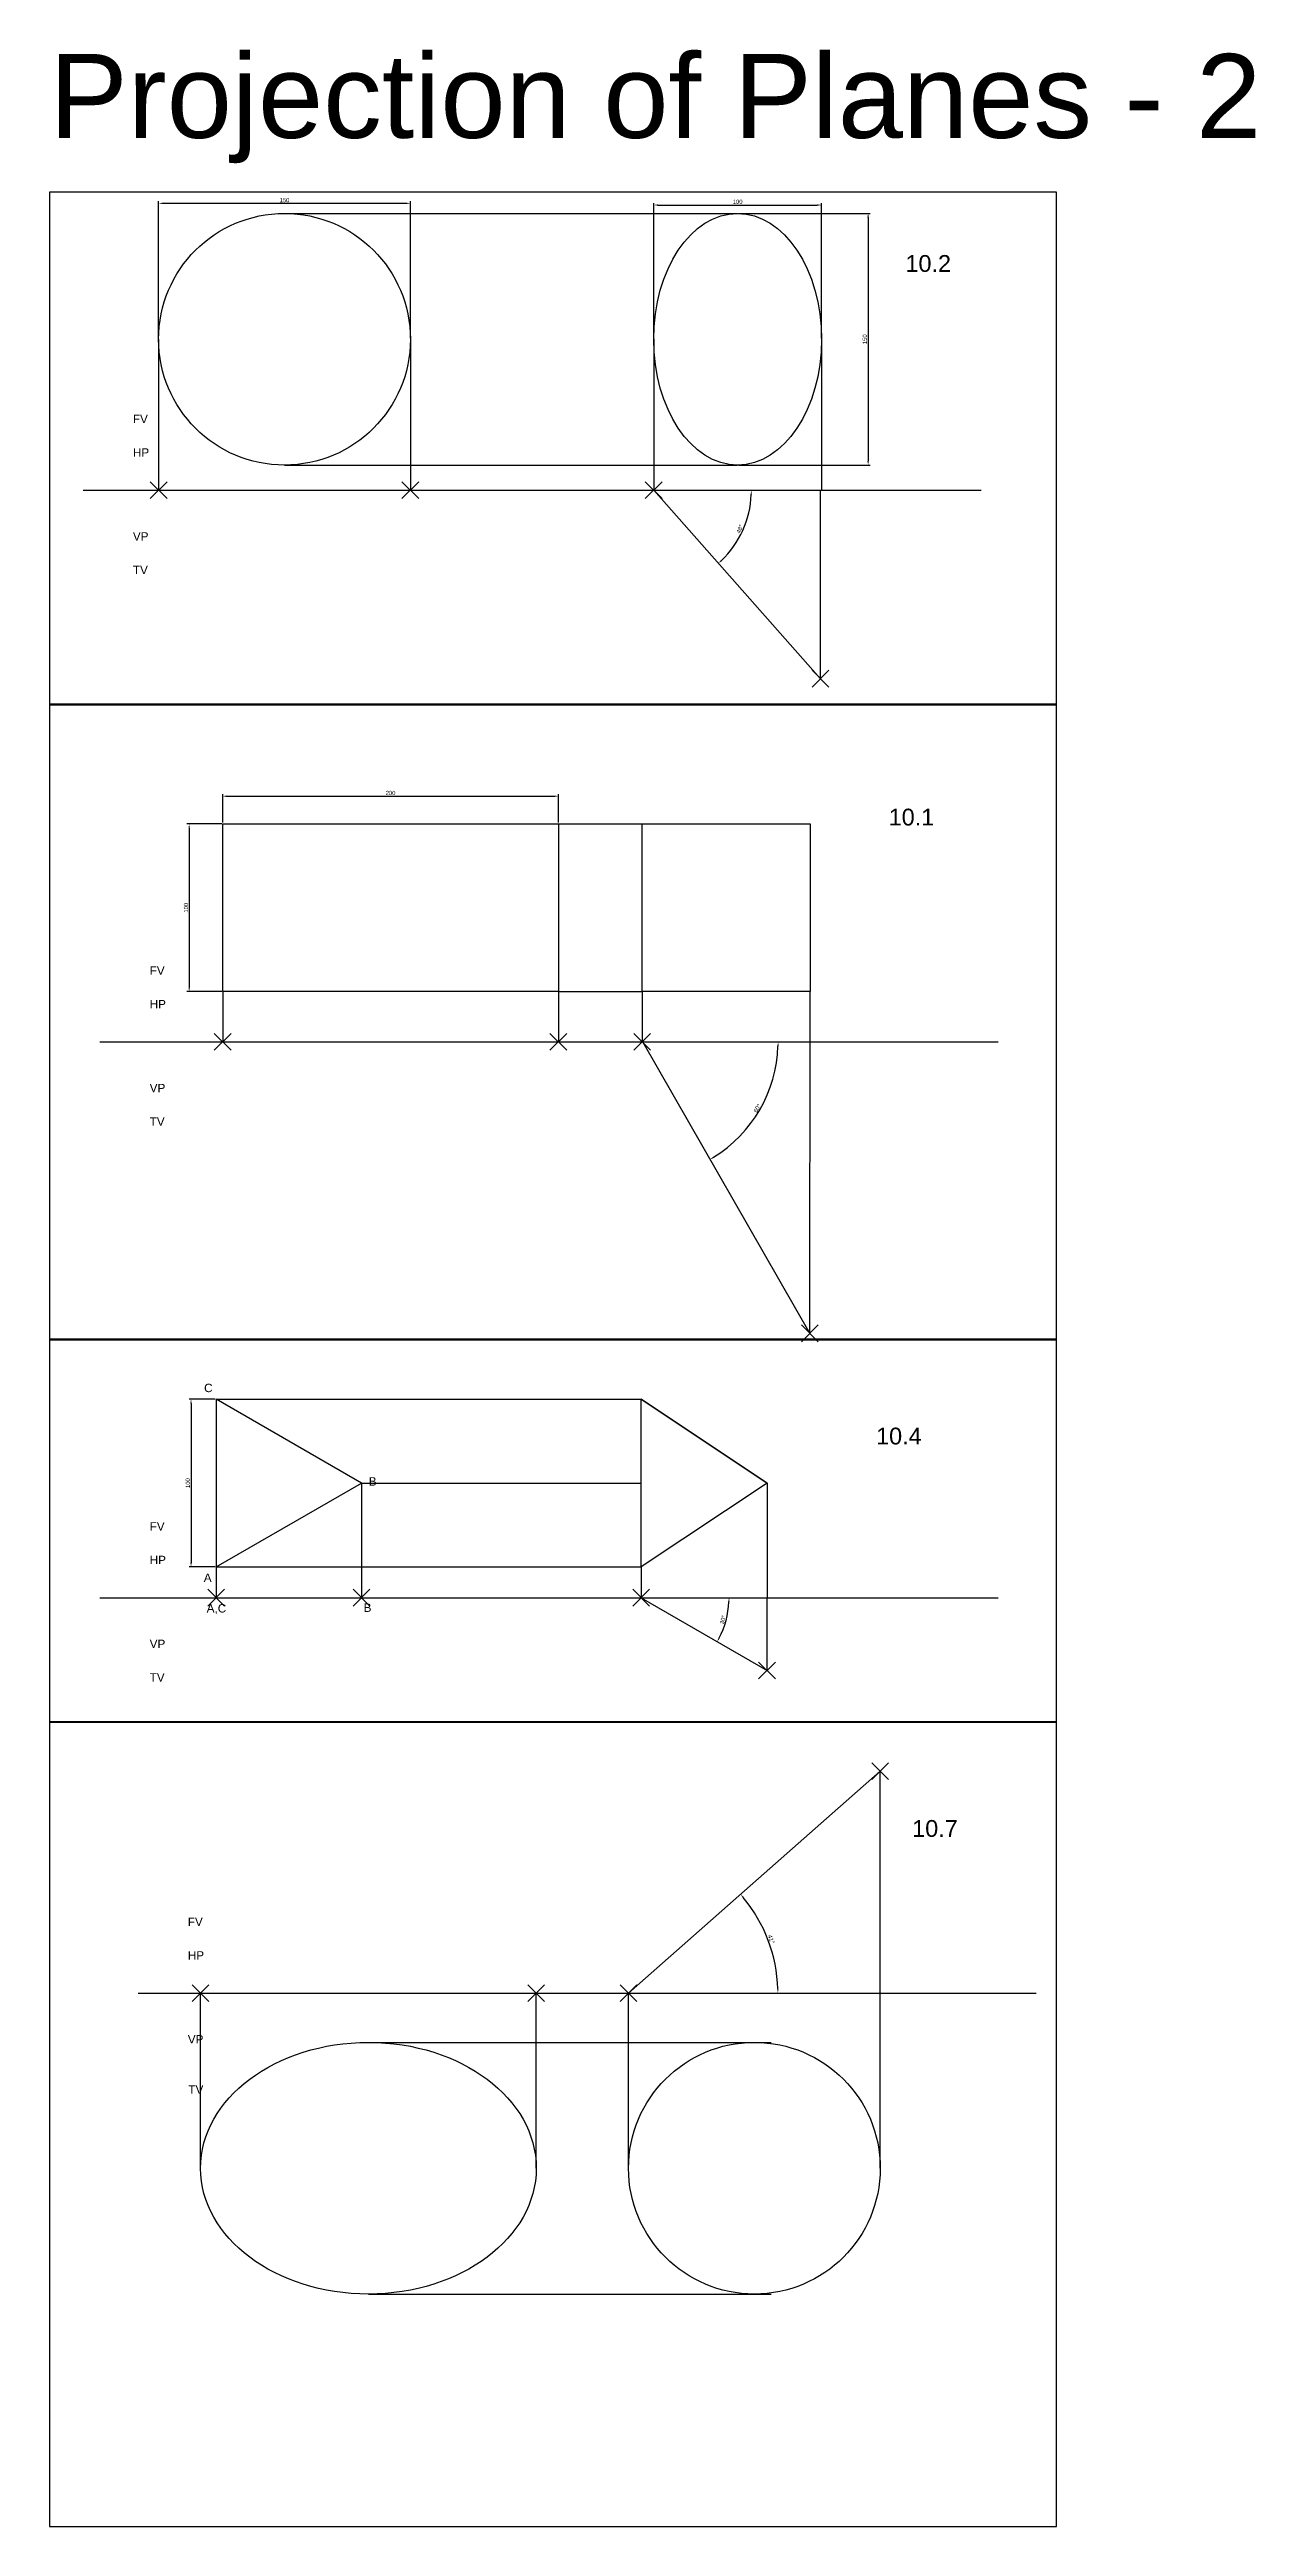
# Model space of a CAD drawing. Header units: millimetres. Extents: x 0 to 4015, y -1390 to 313.
# Drawn here: x 2220 to 2939, y -1164 to 313 of the extents above; entities that cross this region are included whole.
import ezdxf

# ---------------------------------------------------------------- set-up
doc = ezdxf.new("R2010")
doc.units = ezdxf.units.MM
doc.header["$PDMODE"] = 3
doc.header["$PDSIZE"] = 5
doc.styles.get("Standard").update_dxf_attribs({"font": 'arial.ttf'})
doc.dimstyles.new('ISO-25', dxfattribs={"dimtxt": 2.5, "dimasz": 2.5, "dimexe": 1.25, "dimexo": 0.625, "dimtad": 1, "dimtxsty": 'Standard', "dimcen": 2.5, "dimadec": 0, "dimazin": 0, "dimtfac": 1, "dimtmove": 0, "dimatfit": 3, "dimfxl": 1, "dimarcsym": 0})

msp = doc.modelspace()

# ---------------------------------------------------------------- texts
at = {"color": 3}
msp.add_text('Projection of Planes - 2', height=50, dxfattribs=at).set_placement((2220, 260))
at = {"color": 1, "lineweight": 30}
for s, p in [('10.2', (2730, 180.171)), ('10.1', (2720, -149.765)), ('10.4', (2712.503, -518.654)), ('10.7', (2734.005, -752.519))]:
    msp.add_text(s, height=10, dxfattribs=at).set_placement(p)
for s, p in [('FV', (2269.66, 90)), ('HP', (2269.66, 70)), ('HP', (2269.66, 70)), ('VP', (2269.66, 20)), ('TV', (2269.66, 0)), ('FV', (2279.66, -238.75)), ('HP', (2279.66, -258.75)), ('VP', (2279.66, -308.75)), ('TV', (2279.66, -328.75)), ('C', (2312.092, -487.487)), ('B', (2410.235, -543.207)), ('FV', (2279.66, -570)), ('HP', (2279.66, -590)), ('A', (2311.899, -600.589)), ('A,C', (2313.635, -618.823)), ('B', (2407.177, -618.445)), ('VP', (2279.66, -640)), ('TV', (2279.66, -660)), ('FV', (2302.38, -805.673)), ('HP', (2302.38, -825.673)), ('VP', (2302.38, -875.673)), ('TV', (2302.72, -905.673))]:
    msp.add_text(s, height=5).set_placement(p)

# ---------------------------------------------------------------- blocks, each defined once
blk = doc.blocks.new('*D170')
at = {"color": 0, "lineweight": -2, "transparency": 16777216}
for p, q in [((2285, 140.6), (2285, 222.3)), ((2435, 140.6), (2435, 222.3)), ((2432.5, 221), (2287.5, 221))]:
    blk.add_line(p, q, dxfattribs=at)
at = {"color": 0, "transparency": 16777216}
for points in [[(2287.5, 221.4), (2287.5, 220.6), (2285, 221)], [(2432.5, 221.4), (2432.5, 220.6), (2435, 221)]]:
    blk.add_solid(points, dxfattribs=at)
at = {"layer": 'Defpoints', "color": 0, "transparency": 16777216}
for p in [(2285, 221), (2285, 140), (2435, 140)]:
    blk.add_point(p, dxfattribs=at)
at = {"color": 0, "transparency": 16777216, "insert": (2360, 222.9), "char_height": 2.5, "attachment_point": 5}
blk.add_mtext('150', dxfattribs=at)
blk = doc.blocks.new('*D171')
at = {"color": 0, "lineweight": -2, "transparency": 16777216}
for p, q in [((2580, 140.6), (2580, 221.2)), ((2582.5, 220), (2677.5, 220)), ((2680, 140.6), (2680, 221.2))]:
    blk.add_line(p, q, dxfattribs=at)
at = {"color": 0, "transparency": 16777216}
for points in [[(2582.5, 220.4), (2582.5, 219.6), (2580, 220)], [(2677.5, 220.4), (2677.5, 219.6), (2680, 220)]]:
    blk.add_solid(points, dxfattribs=at)
at = {"layer": 'Defpoints', "color": 0, "transparency": 16777216}
for p in [(2680, 220), (2580, 140), (2680, 140)]:
    blk.add_point(p, dxfattribs=at)
at = {"color": 0, "transparency": 16777216, "insert": (2630, 221.9), "char_height": 2.5, "attachment_point": 5}
blk.add_mtext('100', dxfattribs=at)
blk = doc.blocks.new('*D172')
at = {"color": 0, "lineweight": -2, "transparency": 16777216}
for p, q in [((2630.6, 215), (2709, 215)), ((2707.8, 212.5), (2707.8, 67.5)), ((2630.6, 65), (2709, 65))]:
    blk.add_line(p, q, dxfattribs=at)
at = {"color": 0, "transparency": 16777216}
for points in [[(2707.3, 212.5), (2708.2, 212.5), (2707.8, 215)], [(2707.3, 67.5), (2708.2, 67.5), (2707.8, 65)]]:
    blk.add_solid(points, dxfattribs=at)
at = {"layer": 'Defpoints', "color": 0, "transparency": 16777216}
for p in [(2630, 215), (2630, 65), (2707.8, 65)]:
    blk.add_point(p, dxfattribs=at)
at = {"color": 0, "transparency": 16777216, "insert": (2705.8, 140), "char_height": 2.5, "attachment_point": 5, "rotation": 90}
blk.add_mtext('150', dxfattribs=at)
blk = doc.blocks.new('*D174')
at = {"color": 0, "lineweight": -2, "transparency": 16777216}
blk.add_arc((2580, 50), 58.2, 313.9887, 357.5373, dxfattribs=at)
at = {"color": 0, "transparency": 16777216}
for points in [[(2637.7, 47.5), (2638.5, 47.5), (2638.2, 50)], [(2620.7, 7.8), (2620.1, 8.5), (2618.6, 6.5)]]:
    blk.add_solid(points, dxfattribs=at)
at = {"layer": 'Defpoints', "color": 0, "transparency": 16777216}
for p in [(2240, 50), (2580, 50), (2775.2, 50), (2629.2, 18.9), (2679.4, -62.3)]:
    blk.add_point(p, dxfattribs=at)
at = {"color": 0, "transparency": 16777216, "insert": (2631.3, 26.9), "char_height": 2.5, "attachment_point": 5, "rotation": 65.763}
blk.add_mtext('48°', dxfattribs=at)
blk = doc.blocks.new('*D345')
at = {"color": 0, "lineweight": -2, "transparency": 16777216}
for p, q in [((2322.6, -148.8), (2301.9, -148.8)), ((2303.2, -151.3), (2303.2, -246.3)), ((2322.6, -248.8), (2301.9, -248.8))]:
    blk.add_line(p, q, dxfattribs=at)
at = {"color": 0, "lineweight": 30, "transparency": 16777216}
for points in [[(2302.8, -151.3), (2303.6, -151.3), (2303.2, -148.8)], [(2302.8, -246.3), (2303.6, -246.3), (2303.2, -248.8)]]:
    blk.add_solid(points, dxfattribs=at)
at = {"layer": 'Defpoints', "color": 0, "lineweight": 30, "transparency": 16777216}
for p in [(2323.2, -148.8), (2303.2, -248.8), (2323.2, -248.8)]:
    blk.add_point(p, dxfattribs=at)
at = {"color": 0, "transparency": 16777216, "insert": (2301.3, -198.8), "char_height": 2.5, "attachment_point": 5, "rotation": 90}
blk.add_mtext('100', dxfattribs=at)
blk = doc.blocks.new('*D347')
at = {"color": 0, "lineweight": -2, "transparency": 16777216}
for p, q in [((2323.2, -148.1), (2323.2, -131.1)), ((2325.7, -132.3), (2520.7, -132.3)), ((2523.2, -148.1), (2523.2, -131.1))]:
    blk.add_line(p, q, dxfattribs=at)
at = {"color": 0, "lineweight": 30, "transparency": 16777216}
for points in [[(2325.7, -131.9), (2325.7, -132.8), (2323.2, -132.3)], [(2520.7, -131.9), (2520.7, -132.8), (2523.2, -132.3)]]:
    blk.add_solid(points, dxfattribs=at)
at = {"layer": 'Defpoints', "color": 0, "lineweight": 30, "transparency": 16777216}
for p in [(2523.2, -132.3), (2323.2, -148.8), (2523.2, -148.8)]:
    blk.add_point(p, dxfattribs=at)
at = {"color": 0, "transparency": 16777216, "insert": (2423.2, -130.4), "char_height": 2.5, "attachment_point": 5}
blk.add_mtext('200', dxfattribs=at)
blk = doc.blocks.new('*D350')
at = {"color": 0, "lineweight": -2, "transparency": 16777216}
blk.add_arc((2573.4, -278.7), 80.7, 301.6152, 358.2257, dxfattribs=at)
at = {"color": 0, "transparency": 16777216}
for points in [[(2653.7, -281.2), (2654.5, -281.3), (2654.2, -278.7)], [(2616, -347.9), (2615.5, -347.1), (2613.6, -348.8)]]:
    blk.add_solid(points, dxfattribs=at)
at = {"layer": 'Defpoints', "color": 0, "transparency": 16777216}
for p in [(2250, -278.7), (2573.6, -279), (2785.2, -278.7), (2635.2, -330.8), (2673.1, -452.5)]:
    blk.add_point(p, dxfattribs=at)
at = {"color": 0, "transparency": 16777216, "insert": (2641.7, -318.3), "char_height": 2.5, "attachment_point": 5, "rotation": 59.9204}
blk.add_mtext('60°', dxfattribs=at)
blk = doc.blocks.new('*D354')
at = {"color": 0, "lineweight": -2, "transparency": 16777216}
for p, q in [((2318.6, -491.7), (2303.1, -491.7)), ((2304.3, -494.2), (2304.3, -589.2)), ((2318.6, -591.7), (2303.1, -591.7))]:
    blk.add_line(p, q, dxfattribs=at)
at = {"color": 0, "transparency": 16777216}
for points in [[(2303.9, -494.2), (2304.7, -494.2), (2304.3, -491.7)], [(2303.9, -589.2), (2304.7, -589.2), (2304.3, -591.7)]]:
    blk.add_solid(points, dxfattribs=at)
at = {"layer": 'Defpoints', "color": 0, "transparency": 16777216}
for p in [(2319.2, -491.7), (2304.3, -591.7), (2319.2, -591.7)]:
    blk.add_point(p, dxfattribs=at)
at = {"color": 0, "transparency": 16777216, "insert": (2302.4, -541.7), "char_height": 2.5, "attachment_point": 5, "rotation": 90}
blk.add_mtext('100', dxfattribs=at)
blk = doc.blocks.new('*D357')
at = {"color": 0, "lineweight": -2, "transparency": 16777216}
blk.add_arc((2572.6, -610), 52.3, 332.6869, 357.2604, dxfattribs=at)
at = {"color": 0, "transparency": 16777216}
for points in [[(2624.4, -612.5), (2625.2, -612.5), (2624.9, -610)], [(2619.4, -634.2), (2618.7, -633.8), (2617.8, -636.2)]]:
    blk.add_solid(points, dxfattribs=at)
at = {"layer": 'Defpoints', "color": 0, "transparency": 16777216}
for p in [(2250, -610), (2572.6, -610), (2785.2, -610), (2621.7, -627.9), (2647.5, -653.4)]:
    blk.add_point(p, dxfattribs=at)
at = {"color": 0, "transparency": 16777216, "insert": (2621.2, -623.1), "char_height": 2.5, "attachment_point": 5, "rotation": 74.9737}
blk.add_mtext('30°', dxfattribs=at)
blk = doc.blocks.new('*D360')
at = {"color": 0, "lineweight": -2, "transparency": 16777216}
blk.add_arc((2565, -845.7), 89, 1.6087, 39.8084, dxfattribs=at)
at = {"color": 0, "transparency": 16777216}
for points in [[(2633.1, -788.9), (2633.7, -788.4), (2631.8, -786.8)], [(2654.4, -843.2), (2653.6, -843.2), (2654, -845.7)]]:
    blk.add_solid(points, dxfattribs=at)
at = {"layer": 'Defpoints', "color": 0, "transparency": 16777216}
for p in [(2715, -713.4), (2651.5, -824.4), (2272.7, -845.7), (2565, -845.7), (2807.9, -845.7)]:
    blk.add_point(p, dxfattribs=at)
at = {"color": 0, "transparency": 16777216, "insert": (2650, -813.5), "char_height": 2.5, "attachment_point": 5, "rotation": 290.7085}
blk.add_mtext('41°', dxfattribs=at)

# ---------------------------------------------------------------- dimensions: what is measured, and where the dimension line sits
at = {"color": 4}
for base, p1, p2, picture, middle in [((2285, 221.005), (2435, 140), (2285, 140), '*D170', (2360, 222.906)), ((2523.178, -132.35), (2323.178, -148.75), (2523.178, -148.75), '*D347', (2423.178, -130.448))]:
    dim = msp.add_linear_dim(base=base, p1=p1, p2=p2, dimstyle='ISO-25', dxfattribs=at)
    dim.commit()
    dim.dimension.update_dxf_attribs({"geometry": picture, "text_midpoint": middle})
dim = msp.add_linear_dim(base=(2680, 220), p1=(2580, 140), p2=(2680, 140), dimstyle='ISO-25')
dim.commit()
dim.dimension.update_dxf_attribs({"geometry": '*D171', "text_midpoint": (2630, 221.901)})
dim = msp.add_linear_dim(base=(2707.751, 65), p1=(2630, 215), p2=(2630, 65), angle=90, dimstyle='ISO-25')
dim.commit()
dim.dimension.update_dxf_attribs({"geometry": '*D172', "text_midpoint": (2705.849, 140)})
for base, line1, line2, picture, middle in [((2629.158, 18.904), ((2240, 50), (2775.219, 50)), ((2580, 50), (2679.444, -62.298)), '*D174', (2631.307, 26.902)), ((2635.187, -330.76), ((2250, -278.75), (2785.219, -278.75)), ((2573.564, -278.973), (2673.083, -452.455)), '*D350', (2641.653, -318.261)), ((2621.69, -627.914), ((2250, -610), (2785.219, -610)), ((2572.564, -610), (2647.525, -653.37)), '*D357', (2621.229, -623.064))]:
    dim = msp.add_angular_dim_2l(base=base, line1=line1, line2=line2, dimstyle='ISO-25', dxfattribs=at)
    dim.commit()
    dim.dimension.update_dxf_attribs({"geometry": picture, "text_midpoint": middle})
for base, p1, p2, picture, middle in [((2303.178, -248.75), (2323.178, -148.75), (2323.178, -248.75), '*D345', (2301.276, -198.75)), ((2304.312, -591.677), (2319.224, -491.677), (2319.224, -591.677), '*D354', (2302.41, -541.677))]:
    dim = msp.add_linear_dim(base=base, p1=p1, p2=p2, angle=90, dimstyle='ISO-25', dxfattribs=at)
    dim.commit()
    dim.dimension.update_dxf_attribs({"geometry": picture, "text_midpoint": middle})
dim = msp.add_angular_dim_2l(base=(2651.471, -824.425), line1=((2272.72, -845.673), (2807.939, -845.673)), line2=((2565, -845.673), (2714.983, -713.366)), dimstyle='ISO-25')
dim.commit()
dim.dimension.update_dxf_attribs({"geometry": '*D360', "text_midpoint": (2650.049, -813.522)})

# ---------------------------------------------------------------- linework, layer by layer
at = {"color": 4}
for p, q in [((2360, 215), (2630, 215)), ((2285, 140), (2285, 50)), ((2435, 140), (2435, 50)), ((2580, 140), (2580, 50)), ((2680, 140), (2680, 50)), ((2360, 65), (2630, 65)), ((2679.444, -62.298), (2679.444, 50)), ((2323.178, -248.75), (2323.178, -278.75)), ((2523.178, -248.75), (2573.178, -248.75)), ((2523.178, -248.75), (2523.178, -278.75)), ((2573.178, -248.75), (2573.178, -278.75)), ((2673.083, -452.455), (2673.178, -248.75)), ((2319.224, -491.677), (2572.564, -491.677)), ((2647.564, -541.677), (2572.564, -491.677)), ((2405.827, -541.677), (2572.564, -541.677)), ((2405.827, -541.677), (2405.827, -610)), ((2647.564, -541.677), (2647.564, -610)), ((2319.224, -591.677), (2572.564, -591.677)), ((2319.224, -591.677), (2319.224, -610)), ((2572.564, -591.677), (2572.564, -610)), ((2647.525, -653.37), (2647.525, -610)), ((2715, -845.673), (2714.983, -713.366)), ((2310, -950), (2310, -845.673)), ((2510, -950), (2510, -845.673)), ((2565, -950), (2565, -845.673)), ((2715, -950), (2715, -845.673)), ((2410, -875), (2650, -875)), ((2410, -1025), (2650, -1025))]:
    msp.add_line(p, q, dxfattribs=at)
for p, q in [((2240, 50), (2775.219, 50)), ((2573.178, -248.75), (2573.178, -148.75)), ((2573.178, -148.75), (2673.178, -148.75)), ((2673.178, -148.75), (2673.178, -248.75)), ((2673.178, -248.75), (2573.178, -248.75)), ((2250, -278.75), (2785.219, -278.75)), ((2572.564, -591.677), (2572.564, -491.677)), ((2572.564, -491.677), (2647.564, -541.677)), ((2647.564, -541.677), (2572.564, -591.677)), ((2250, -610), (2785.219, -610)), ((2272.72, -845.673), (2807.939, -845.673))]:
    msp.add_line(p, q)
at = {"lineweight": 30}
for p, q in [((2285, 50), (2435, 50)), ((2580, 50), (2679.444, -62.298)), ((2323.178, -278.75), (2523.178, -278.75)), ((2573.564, -278.973), (2673.083, -452.455)), ((2319.224, -610), (2405.827, -610)), ((2572.564, -610), (2647.525, -653.37)), ((2565, -845.673), (2714.983, -713.366)), ((2310, -845.673), (2510, -845.673))]:
    msp.add_line(p, q, dxfattribs=at)
at = {"color": 4, "lineweight": 50}
for p, q in [((2220.007, -77.733), (2820.007, -77.718)), ((2220.017, -456.192), (2820.017, -456.177)), ((2220.022, -684.088), (2820.022, -684.074))]:
    msp.add_line(p, q, dxfattribs=at)
for points in [[(2220.039, -1163.516), (2820.039, -1163.516), (2820, 227.723), (2220, 227.723)], [(2319.224, -491.677), (2319.224, -591.677), (2405.827, -541.677)]]:
    msp.add_lwpolyline(points, close=True)
msp.add_lwpolyline([(2323.178, -248.75), (2323.178, -148.75), (2523.178, -148.75), (2523.178, -248.75), (2323.178, -248.75)])
at = {"color": 4}
msp.add_lwpolyline([(2523.178, -148.75), (2573.178, -148.75)], dxfattribs=at)
msp.add_circle((2360, 140), 75)
msp.add_circle((2640, -950), 75, dxfattribs=at)
msp.add_ellipse((2630, 140), major_axis=(0, 75), ratio=0.66666667)
msp.add_ellipse((2410, -950), major_axis=(100, 0), ratio=0.75, dxfattribs=at)
for p in [(2285, 50), (2435, 50), (2580, 50), (2679.444, -62.298)]:
    msp.add_point(p, dxfattribs=at)
at = {"lineweight": 30}
for p in [(2323.178, -278.75), (2523.178, -278.75), (2573.178, -278.75)]:
    msp.add_point(p, dxfattribs=at)
for p in [(2673.083, -452.455), (2319.224, -610), (2405.827, -610), (2572.564, -610), (2647.525, -653.37), (2714.983, -713.366), (2310, -845.673), (2510, -845.673), (2565, -845.673)]:
    msp.add_point(p)

msp.set_redraw_order([(e.dxf.handle, doc.entitydb.next_handle()) for e in msp.query("TEXT MTEXT ATTDEF DIMENSION ARC_DIMENSION")])  # texts and dimensions are drawn at this point

doc.saveas('drawing.dxf')
